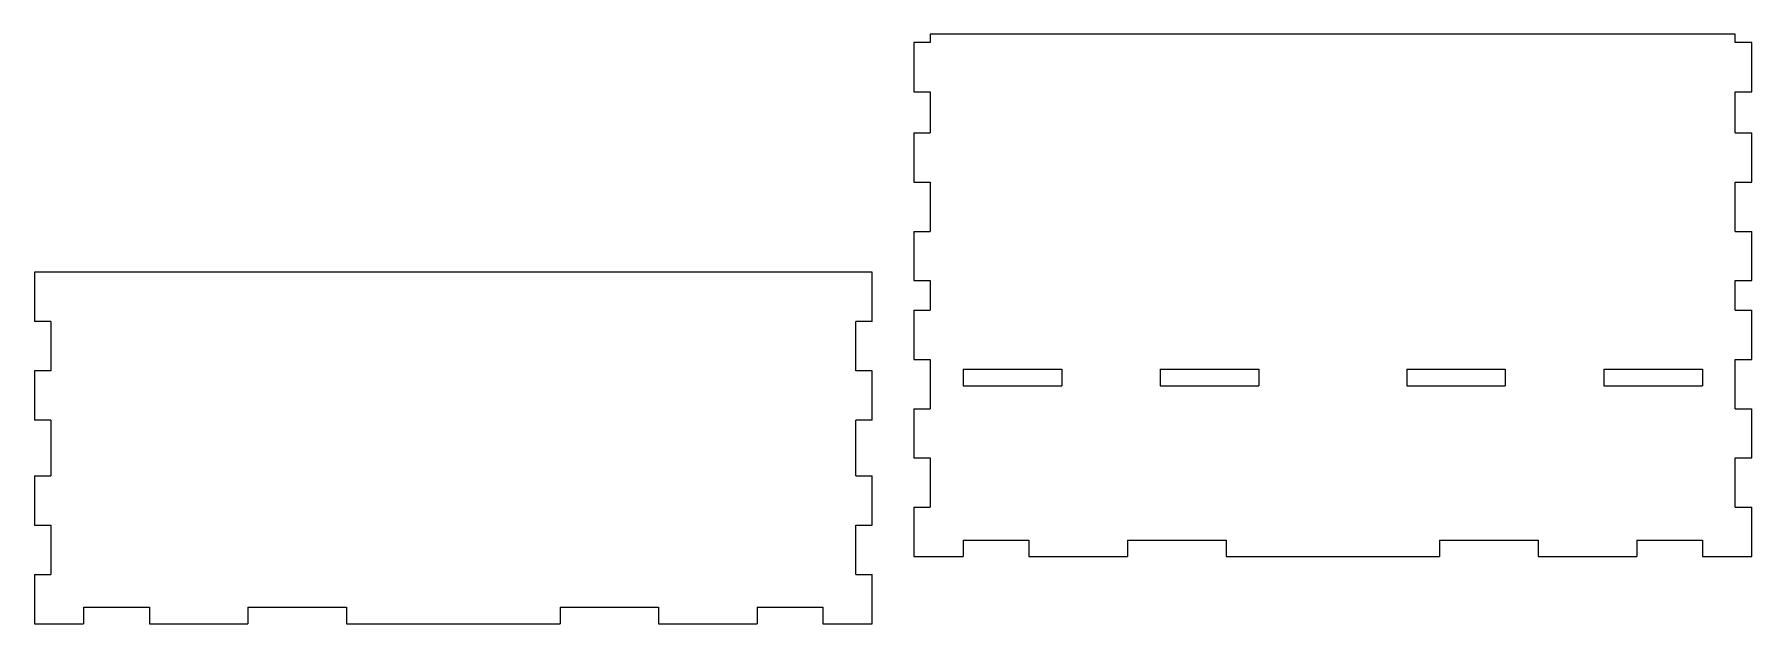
# Model space of a CAD drawing. Extents: x -30.7 to 44.5, y -26.8 to 26.4.
# Drawn here: x -0.75 to 25.39, y 17.44 to 26.42 of the extents above; entities that cross this region are included whole.
import ezdxf

# ---------------------------------------------------------------- set-up
doc = ezdxf.new("R2010")
doc.units = 0
doc.header["$MEASUREMENT"] = 0
doc.layers.add('CAD', color=7, linetype='CONTINUOUS')

msp = doc.modelspace()

# ---------------------------------------------------------------- linework, layer by layer
at = {"layer": 'CAD', "color": 5, "linetype": 'CONTINUOUS'}
for p, q in [((25.141, 26.416), (12.891, 26.416)), ((12.891, 26.416), (12.891, 26.291)), ((25.141, 26.291), (25.141, 26.416)), ((12.641, 26.291), (12.641, 25.541)), ((12.891, 26.291), (12.641, 26.291)), ((25.391, 26.291), (25.141, 26.291)), ((25.391, 25.541), (25.391, 26.291)), ((12.641, 25.541), (12.891, 25.541)), ((12.891, 25.541), (12.891, 24.916)), ((25.141, 24.916), (25.141, 25.541)), ((25.141, 25.541), (25.391, 25.541)), ((12.641, 24.916), (12.891, 24.916)), ((12.641, 24.916), (12.641, 24.166)), ((25.141, 24.916), (25.391, 24.916)), ((25.391, 24.166), (25.391, 24.916)), ((12.641, 24.166), (12.891, 24.166)), ((12.891, 24.166), (12.891, 23.416)), ((25.141, 23.416), (25.141, 24.166)), ((25.141, 24.166), (25.391, 24.166)), ((12.641, 23.416), (12.891, 23.416)), ((12.641, 23.416), (12.641, 22.666)), ((25.141, 23.416), (25.391, 23.416)), ((25.391, 22.666), (25.391, 23.416)), ((12.005, 22.793), (-0.745, 22.793)), ((-0.745, 22.793), (-0.745, 22.043)), ((12.005, 22.043), (12.005, 22.793)), ((12.641, 22.666), (12.891, 22.666)), ((12.891, 22.666), (12.891, 22.216)), ((25.141, 22.216), (25.141, 22.666)), ((25.141, 22.666), (25.391, 22.666)), ((12.641, 22.216), (12.891, 22.216)), ((12.641, 22.216), (12.641, 21.466)), ((25.141, 22.216), (25.391, 22.216)), ((25.391, 21.466), (25.391, 22.216)), ((-0.495, 22.043), (-0.745, 22.043)), ((-0.495, 22.043), (-0.495, 21.293)), ((12.005, 22.043), (11.755, 22.043)), ((11.755, 21.293), (11.755, 22.043)), ((12.641, 21.466), (12.891, 21.466)), ((12.891, 21.466), (12.891, 20.716)), ((25.141, 20.716), (25.141, 21.466)), ((25.141, 21.466), (25.391, 21.466)), ((-0.745, 21.293), (-0.745, 20.543)), ((-0.495, 21.293), (-0.745, 21.293)), ((12.005, 21.293), (11.755, 21.293)), ((12.005, 20.543), (12.005, 21.293)), ((13.391, 21.316), (14.891, 21.316)), ((13.391, 21.316), (13.391, 21.066)), ((14.891, 21.316), (14.891, 21.066)), ((16.391, 21.316), (16.391, 21.066)), ((16.391, 21.316), (17.891, 21.316)), ((17.891, 21.316), (17.891, 21.066)), ((20.141, 21.316), (20.141, 21.066)), ((20.141, 21.316), (21.641, 21.316)), ((21.641, 21.316), (21.641, 21.066)), ((23.141, 21.316), (23.141, 21.066)), ((23.141, 21.316), (24.641, 21.316)), ((24.641, 21.316), (24.641, 21.066)), ((13.391, 21.066), (14.891, 21.066)), ((16.391, 21.066), (17.891, 21.066)), ((20.141, 21.066), (21.641, 21.066)), ((23.141, 21.066), (24.641, 21.066)), ((12.641, 20.716), (12.891, 20.716)), ((12.641, 20.716), (12.641, 19.966)), ((25.141, 20.716), (25.391, 20.716)), ((25.391, 19.966), (25.391, 20.716)), ((-0.495, 20.543), (-0.745, 20.543)), ((-0.495, 20.543), (-0.495, 19.693)), ((12.005, 20.543), (11.755, 20.543)), ((11.755, 19.693), (11.755, 20.543)), ((12.641, 19.966), (12.891, 19.966)), ((12.891, 19.966), (12.891, 19.216)), ((25.141, 19.216), (25.141, 19.966)), ((25.141, 19.966), (25.391, 19.966)), ((-0.745, 19.693), (-0.495, 19.693)), ((-0.745, 19.693), (-0.745, 18.943)), ((11.755, 19.693), (12.005, 19.693)), ((12.005, 18.943), (12.005, 19.693)), ((12.641, 19.216), (12.891, 19.216)), ((12.641, 19.216), (12.641, 18.466)), ((25.141, 19.216), (25.391, 19.216)), ((25.391, 18.466), (25.391, 19.216)), ((-0.745, 18.943), (-0.495, 18.943)), ((-0.495, 18.943), (-0.495, 18.193)), ((11.755, 18.193), (11.755, 18.943)), ((11.755, 18.943), (12.005, 18.943)), ((13.391, 18.716), (14.391, 18.716)), ((13.391, 18.716), (13.391, 18.466)), ((14.391, 18.716), (14.391, 18.466)), ((15.891, 18.716), (15.891, 18.466)), ((15.891, 18.716), (17.391, 18.716)), ((17.391, 18.716), (17.391, 18.466)), ((20.641, 18.716), (20.641, 18.466)), ((20.641, 18.716), (22.141, 18.716)), ((22.141, 18.716), (22.141, 18.466)), ((23.641, 18.716), (23.641, 18.466)), ((23.641, 18.716), (24.641, 18.716)), ((24.641, 18.716), (24.641, 18.466)), ((12.641, 18.466), (13.391, 18.466)), ((14.391, 18.466), (15.891, 18.466)), ((17.391, 18.466), (20.641, 18.466)), ((22.141, 18.466), (23.641, 18.466)), ((24.641, 18.466), (25.391, 18.466)), ((-0.745, 18.193), (-0.495, 18.193)), ((-0.745, 18.193), (-0.745, 17.693)), ((11.755, 18.193), (12.005, 18.193)), ((12.005, 17.693), (12.005, 18.193)), ((-0.745, 17.693), (-0.745, 17.443)), ((0.005, 17.693), (1.005, 17.693)), ((0.005, 17.693), (0.005, 17.443)), ((1.005, 17.693), (1.005, 17.443)), ((2.505, 17.693), (2.505, 17.443)), ((2.505, 17.693), (4.005, 17.693)), ((4.005, 17.693), (4.005, 17.443)), ((7.255, 17.693), (7.255, 17.443)), ((7.255, 17.693), (8.755, 17.693)), ((8.755, 17.693), (8.755, 17.443)), ((10.255, 17.693), (10.255, 17.443)), ((10.255, 17.693), (11.255, 17.693)), ((11.255, 17.693), (11.255, 17.443)), ((12.005, 17.443), (12.005, 17.693)), ((-0.745, 17.443), (0.005, 17.443)), ((1.005, 17.443), (2.505, 17.443)), ((4.005, 17.443), (7.255, 17.443)), ((8.755, 17.443), (10.255, 17.443)), ((11.255, 17.443), (12.005, 17.443))]:
    msp.add_line(p, q, dxfattribs=at)

doc.saveas('drawing.dxf')
